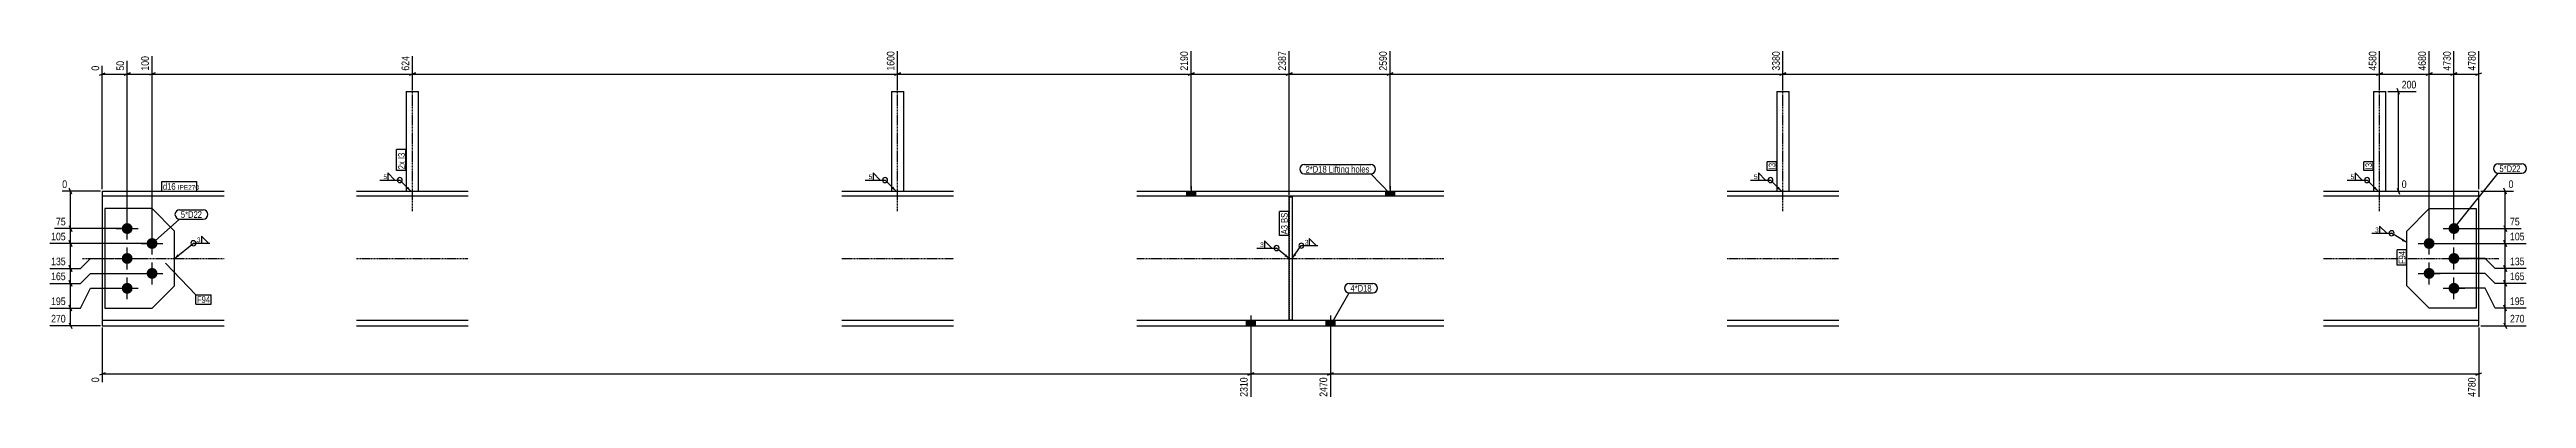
# Model space of a CAD drawing. Header units: millimetres. Extents: x 9 to 27201, y 6 to 1724.
# Drawn here: x 9 to 4991, y 6 to 707 of the extents above; entities that cross this region are included whole.
import ezdxf

# ---------------------------------------------------------------- set-up
doc = ezdxf.new("R2010")
doc.units = ezdxf.units.MM
doc.linetypes.add('DXK_LINE_DOT2', pattern=[3.9198, 1.9599, -1.9599])
doc.linetypes.add('DXK_LINE_DOT3', pattern=[5.9187, 2.979, -0.9799, 0.9799, -0.9799])
for name, color, linetype in [('MÅLSÆTNING', 7, 'Continuous'), ('STÅL', 7, 'Continuous'), ('TEKST', 7, 'Continuous')]:
    doc.layers.add(name, color=color, linetype=linetype)
doc.styles.add('Arial Narrow', font='ARIALN.TTF', dxfattribs={"height": 0.2})

msp = doc.modelspace()

# ---------------------------------------------------------------- hatches: boundary and pattern name
at = {"layer": 'STÅL', "linetype": 'Continuous'}
for points in [[(2296.5, 412.2), (2314.5, 412.2), (2314.5, 422.4), (2296.5, 422.4)], [(2696.5, 412.2), (2714.5, 412.2), (2714.5, 422.4), (2696.5, 422.4)], [(154.5, 347.4, -1), (176.5, 347.4, -1)], [(4834.5, 347.4, -1), (4856.5, 347.4, -1)], [(204.5, 317.4, -1), (226.5, 317.4, -1)], [(4784.5, 317.4, -1), (4806.5, 317.4, -1)], [(154.5, 287.4, -1), (176.5, 287.4, -1)], [(204.5, 257.4, -1), (226.5, 257.4, -1)], [(4784.5, 257.4, -1), (4806.5, 257.4, -1)], [(4834.5, 287.4, -1), (4856.5, 287.4, -1)], [(154.5, 227.4, -1), (176.5, 227.4, -1)], [(4834.5, 227.4, -1), (4856.5, 227.4, -1)], [(2434.5, 162.6), (2416.5, 162.6), (2416.5, 152.4), (2434.5, 152.4)], [(2434.5, 162.6), (2416.5, 162.6), (2416.5, 152.4), (2434.5, 152.4)], [(2594.5, 162.6), (2576.5, 162.6), (2576.5, 152.4), (2594.5, 152.4)], [(2594.5, 162.6), (2576.5, 162.6), (2576.5, 152.4), (2594.5, 152.4)]]:
    msp.add_hatch(color=96, dxfattribs=at).paths.add_polyline_path(points)
at = {"layer": 'TEKST', "linetype": 'Continuous'}
for points in [[(730.8, 431.3), (736, 422.4), (727.2, 427.8)], [(1706.8, 431.3), (1712, 422.4), (1703.2, 427.8)], [(3487.6, 431.3), (3492.8, 422.4), (3484, 427.8)], [(4687.6, 431.3), (4692.8, 422.4), (4684, 427.8)], [(269.9, 291.7), (260.5, 287.4), (266.7, 295.6)], [(2496.4, 295.7), (2502.5, 287.4), (2493.2, 291.9)]]:
    msp.add_hatch(color=3, dxfattribs=at).paths.add_polyline_path(points)

# ---------------------------------------------------------------- linework, layer by layer
at = {"layer": 'MÅLSÆTNING', "color": 7, "linetype": 'Continuous'}
for p, q in [((1715.1, 626.4), (1715.1, 703.5)), ((1715.1, 626.4), (1715.1, 703.5)), ((2305.5, 426.3), (2305.5, 703.5)), ((2305.5, 426.3), (2305.5, 703.5)), ((2502.5, 415.2), (2502.5, 703.5)), ((2502.5, 415.2), (2502.5, 703.5)), ((2705.5, 426.4), (2705.5, 703.5)), ((2705.5, 426.4), (2705.5, 703.5)), ((3495.9, 626.4), (3495.9, 703.5)), ((3495.9, 626.4), (3495.9, 703.5)), ((4695.9, 626.4), (4695.9, 703.5)), ((4695.9, 626.4), (4695.9, 703.5)), ((4845.5, 351.4), (4845.5, 703.5)), ((4895.5, 426.4), (4895.5, 703.5)), ((109.5, 655.3), (121.5, 660.1)), ((115.5, 426.4), (115.5, 674.3)), ((159.5, 655.3), (171.5, 660.1)), ((165.5, 351.4), (165.5, 684)), ((165.5, 657.7), (215.5, 657.7)), ((221.5, 660.1), (209.5, 655.3)), ((221.5, 660.1), (209.5, 655.3)), ((215.5, 321.4), (215.5, 693.8)), ((215.5, 321.4), (215.5, 693.8)), ((215.5, 657.7), (739.1, 657.7)), ((745.1, 660.1), (733.1, 655.3)), ((733.1, 655.3), (745.1, 660.1)), ((739.1, 626.4), (739.1, 693.8)), ((739.1, 626.4), (739.1, 693.8)), ((739.1, 657.7), (1715.1, 657.7)), ((1721.1, 660.1), (1709.1, 655.3)), ((1709.1, 655.3), (1721.1, 660.1)), ((1715.1, 657.7), (2305.5, 657.7)), ((2311.5, 660.1), (2299.5, 655.3)), ((2299.5, 655.3), (2311.5, 660.1)), ((2305.5, 657.7), (2502.5, 657.7)), ((2508.5, 660.1), (2496.5, 655.3)), ((2496.5, 655.3), (2508.5, 660.1)), ((2502.5, 657.7), (2705.5, 657.7)), ((2711.5, 660.1), (2699.5, 655.3)), ((2699.5, 655.3), (2711.5, 660.1)), ((2705.5, 657.7), (3495.9, 657.7)), ((3501.9, 660.1), (3489.9, 655.3)), ((3489.9, 655.3), (3501.9, 660.1)), ((3495.9, 657.7), (4695.9, 657.7)), ((4701.9, 660.1), (4689.9, 655.3)), ((4689.9, 655.3), (4701.9, 660.1)), ((4839.5, 655.3), (4851.5, 660.1)), ((4889.5, 655.3), (4901.5, 660.1)), ((4712.4, 622.4), (4769.8, 622.4)), ((4736.1, 616.4), (4731.3, 628.4)), ((4733.7, 422.4), (4733.7, 622.4)), ((111.5, 422.4), (34.9, 422.4)), ((53.9, 416.4), (49.1, 428.4)), ((4712.4, 422.4), (4750.3, 422.4)), ((4731.3, 428.4), (4736.1, 416.4)), ((4899.5, 422.4), (4965, 422.4)), ((4950.9, 416.4), (4946.1, 428.4)), ((4948.5, 347.4), (4948.5, 422.4)), ((49.1, 353.4), (53.9, 341.4)), ((4946.1, 353.4), (4950.9, 341.4)), ((4946.1, 353.4), (4950.9, 341.4)), ((211.5, 317.4), (9.6, 317.4)), ((211.5, 317.4), (9.6, 317.4)), ((161.5, 347.4), (19.3, 347.4)), ((53.9, 311.4), (49.1, 323.4)), ((49.1, 323.4), (53.9, 311.4)), ((51.5, 317.4), (51.5, 347.4)), ((51.5, 267.4), (51.5, 317.4)), ((4799.5, 317.4), (4990.4, 317.4)), ((4849.5, 347.4), (4980.6, 347.4)), ((4849.5, 347.4), (4980.6, 347.4)), ((4950.9, 311.4), (4946.1, 323.4)), ((4948.5, 317.4), (4948.5, 347.4)), ((9.6, 267.4), (71.5, 267.4)), ((9.6, 267.4), (71.5, 267.4)), ((53.9, 261.4), (49.1, 273.4)), ((49.1, 273.4), (53.9, 261.4)), ((51.5, 237.4), (51.5, 267.4)), ((71.5, 267.4), (91.5, 287.4)), ((71.5, 267.4), (91.5, 287.4)), ((71.5, 237.4), (91.5, 257.4)), ((71.5, 237.4), (91.5, 257.4)), ((91.5, 287.4), (111.5, 287.4)), ((91.5, 287.4), (111.5, 287.4)), ((91.5, 257.4), (211.5, 257.4)), ((91.5, 257.4), (211.5, 257.4)), ((4908.5, 257.4), (4799.5, 257.4)), ((4908.5, 257.4), (4799.5, 257.4)), ((4908.5, 287.4), (4849.5, 287.4)), ((4908.5, 287.4), (4849.5, 287.4)), ((4928.5, 267.4), (4908.5, 287.4)), ((4928.5, 267.4), (4908.5, 287.4)), ((4928.5, 237.4), (4908.5, 257.4)), ((4928.5, 237.4), (4908.5, 257.4)), ((4990.4, 267.4), (4928.5, 267.4)), ((4946.1, 273.4), (4950.9, 261.4)), ((4948.5, 237.4), (4948.5, 267.4)), ((9.6, 237.4), (71.5, 237.4)), ((9.6, 237.4), (71.5, 237.4)), ((53.9, 231.4), (49.1, 243.4)), ((49.1, 243.4), (53.9, 231.4)), ((51.5, 187.4), (51.5, 237.4)), ((71.5, 187.4), (91.5, 227.4)), ((71.5, 187.4), (91.5, 227.4)), ((91.5, 227.4), (161.5, 227.4)), ((91.5, 227.4), (161.5, 227.4)), ((4908.5, 227.4), (4849.5, 227.4)), ((4908.5, 227.4), (4849.5, 227.4)), ((4928.5, 187.4), (4908.5, 227.4)), ((4928.5, 187.4), (4908.5, 227.4)), ((4990.4, 237.4), (4928.5, 237.4)), ((4990.4, 237.4), (4928.5, 237.4)), ((4950.9, 231.4), (4946.1, 243.4)), ((4946.1, 243.4), (4950.9, 231.4)), ((4948.5, 187.4), (4948.5, 237.4)), ((9.6, 187.4), (71.5, 187.4)), ((9.6, 187.4), (71.5, 187.4)), ((111.5, 152.4), (9.6, 152.4)), ((53.9, 181.4), (49.1, 193.4)), ((53.9, 181.4), (49.1, 193.4)), ((49.1, 158.4), (53.9, 146.4)), ((51.5, 152.4), (51.5, 187.4)), ((4899.5, 152.4), (4990.4, 152.4)), ((4990.4, 187.4), (4928.5, 187.4)), ((4990.4, 187.4), (4928.5, 187.4)), ((4950.9, 181.4), (4946.1, 193.4)), ((4950.9, 181.4), (4946.1, 193.4)), ((4946.1, 158.4), (4950.9, 146.4)), ((4948.5, 152.4), (4948.5, 187.4)), ((115.5, 148.4), (115.5, 38.9)), ((2425.5, 138.4), (2425.5, 9.6)), ((2425.5, 138.4), (2425.5, 9.6)), ((2585.5, 138.4), (2585.5, 9.6)), ((2585.5, 138.4), (2585.5, 9.6)), ((4895.5, 148.4), (4895.5, 9.6)), ((121.5, 57.8), (109.5, 53)), ((115.5, 55.4), (2425.5, 55.4)), ((2431.5, 57.8), (2419.5, 53)), ((2419.5, 53), (2431.5, 57.8)), ((2425.5, 55.4), (2585.5, 55.4)), ((2591.5, 57.8), (2579.5, 53)), ((2579.5, 53), (2591.5, 57.8)), ((2585.5, 55.4), (4895.5, 55.4)), ((4889.5, 53), (4901.5, 57.8))]:
    msp.add_line(p, q, dxfattribs=at)
at = {"layer": 'STÅL', "color": 7, "linetype": 'DXK_LINE_DOT3'}
for p, q in [((739.1, 382.4), (739.1, 662.4)), ((1715.1, 382.4), (1715.1, 662.4)), ((3495.9, 382.4), (3495.9, 662.4)), ((4695.9, 382.4), (4695.9, 662.4)), ((75.5, 287.4), (360.5, 287.4)), ((626.6, 287.4), (851.6, 287.4)), ((1602.6, 287.4), (1827.6, 287.4)), ((2196.5, 287.4), (2814, 287.4)), ((3383.4, 287.4), (3608.4, 287.4)), ((4583.4, 287.4), (4935.5, 287.4))]:
    msp.add_line(p, q, dxfattribs=at)
at = {"layer": 'STÅL', "color": 2, "linetype": 'Continuous'}
for p, q in [((726.6, 622.4), (726.6, 422.4)), ((726.6, 622.4), (751.6, 622.4)), ((751.6, 422.4), (751.6, 622.4)), ((1702.6, 622.4), (1702.6, 422.4)), ((1702.6, 622.4), (1727.6, 622.4)), ((1727.6, 422.4), (1727.6, 622.4)), ((3483.4, 622.4), (3483.4, 422.4)), ((3483.4, 622.4), (3508.4, 622.4)), ((3508.4, 422.4), (3508.4, 622.4)), ((4683.4, 622.4), (4683.4, 422.4)), ((4683.4, 622.4), (4708.4, 622.4)), ((4708.4, 422.4), (4708.4, 622.4)), ((115.5, 422.4), (115.5, 152.4)), ((115.5, 422.4), (360.5, 422.4)), ((360.5, 412.2), (115.5, 412.2)), ((626.6, 422.4), (851.6, 422.4)), ((851.6, 412.2), (626.6, 412.2)), ((1602.6, 422.4), (1827.6, 422.4)), ((1827.6, 412.2), (1602.6, 412.2)), ((2196.5, 422.4), (2814, 422.4)), ((2814, 412.2), (2196.5, 412.2)), ((2502.5, 411.2), (2508.5, 411.2)), ((2502.5, 163.6), (2502.5, 411.2)), ((2508.5, 411.2), (2508.5, 163.6)), ((3383.4, 422.4), (3608.4, 422.4)), ((3608.4, 412.2), (3383.4, 412.2)), ((4583.4, 422.4), (4895.5, 422.4)), ((4895.5, 412.2), (4583.4, 412.2)), ((4895.5, 152.4), (4895.5, 422.4)), ((120.5, 387.4), (120.5, 187.4)), ((215.5, 387.4), (120.5, 387.4)), ((260.5, 342.4), (215.5, 387.4)), ((4750.5, 342.4), (4795.5, 387.4)), ((4795.5, 387.4), (4890.5, 387.4)), ((4890.5, 387.4), (4890.5, 187.4)), ((260.5, 232.4), (260.5, 342.4)), ((4750.5, 232.4), (4750.5, 342.4)), ((215.5, 187.4), (260.5, 232.4)), ((4795.5, 187.4), (4750.5, 232.4)), ((360.5, 162.6), (115.5, 162.6)), ((115.5, 152.4), (360.5, 152.4)), ((120.5, 187.4), (215.5, 187.4)), ((851.6, 162.6), (626.6, 162.6)), ((626.6, 152.4), (851.6, 152.4)), ((1827.6, 162.6), (1602.6, 162.6)), ((1602.6, 152.4), (1827.6, 152.4)), ((2814, 162.6), (2196.5, 162.6)), ((2196.5, 152.4), (2814, 152.4)), ((2508.5, 163.6), (2502.5, 163.6)), ((3608.4, 162.6), (3383.4, 162.6)), ((3383.4, 152.4), (3608.4, 152.4)), ((4895.5, 162.6), (4583.4, 162.6)), ((4583.4, 152.4), (4895.5, 152.4)), ((4890.5, 187.4), (4795.5, 187.4))]:
    msp.add_line(p, q, dxfattribs=at)
at = {"layer": 'STÅL', "color": 7, "linetype": 'DXK_LINE_DOT2'}
for p, q in [((726.6, 422.4), (751.6, 422.4)), ((1702.6, 422.4), (1727.6, 422.4)), ((2508.5, 411.2), (2502.5, 411.2)), ((2502.5, 411.2), (2502.5, 163.6)), ((2508.5, 411.2), (2508.5, 163.6)), ((3483.4, 422.4), (3508.4, 422.4)), ((4683.4, 422.4), (4708.4, 422.4)), ((2508.5, 163.6), (2502.5, 163.6))]:
    msp.add_line(p, q, dxfattribs=at)
at = {"layer": 'STÅL', "color": 96, "linetype": 'Continuous'}
for p, q in [((2296.5, 422.4), (2296.5, 412.2)), ((2305.5, 432.4), (2305.5, 412.2)), ((2314.5, 422.4), (2314.5, 412.2)), ((2696.5, 422.4), (2696.5, 412.2)), ((2705.5, 432.4), (2705.5, 412.2)), ((2714.5, 422.4), (2714.5, 412.2)), ((165.5, 325.4), (165.5, 369.4)), ((4845.5, 325.4), (4845.5, 369.4)), ((143.5, 347.4), (187.5, 347.4)), ((165.5, 265.4), (165.5, 309.4)), ((193.5, 317.4), (237.5, 317.4)), ((215.5, 295.4), (215.5, 339.4)), ((4773.5, 317.4), (4817.5, 317.4)), ((4795.5, 295.4), (4795.5, 339.4)), ((4823.5, 347.4), (4867.5, 347.4)), ((4845.5, 265.4), (4845.5, 309.4)), ((143.5, 287.4), (187.5, 287.4)), ((165.5, 205.4), (165.5, 249.4)), ((193.5, 257.4), (237.5, 257.4)), ((215.5, 235.4), (215.5, 279.4)), ((4773.5, 257.4), (4817.5, 257.4)), ((4795.5, 235.4), (4795.5, 279.4)), ((4823.5, 287.4), (4867.5, 287.4)), ((4845.5, 205.4), (4845.5, 249.4)), ((143.5, 227.4), (187.5, 227.4)), ((4823.5, 227.4), (4867.5, 227.4)), ((2416.5, 162.6), (2416.5, 152.4)), ((2416.5, 162.6), (2416.5, 152.4)), ((2425.5, 172.6), (2425.5, 107.6)), ((2425.5, 172.6), (2425.5, 107.6)), ((2434.5, 162.6), (2434.5, 152.4)), ((2434.5, 162.6), (2434.5, 152.4)), ((2576.5, 162.6), (2576.5, 152.4)), ((2576.5, 162.6), (2576.5, 152.4)), ((2585.5, 172.6), (2585.5, 107.6)), ((2585.5, 172.6), (2585.5, 107.6)), ((2594.5, 162.6), (2594.5, 152.4)), ((2594.5, 162.6), (2594.5, 152.4))]:
    msp.add_line(p, q, dxfattribs=at)
at = {"layer": 'TEKST', "color": 3, "linetype": 'Continuous'}
for p, q in [((736, 422.4), (713.9, 444.8)), ((1712, 422.4), (1689.9, 444.8)), ((3492.8, 422.4), (3470.7, 444.8)), ((4692.8, 422.4), (4670.7, 444.8)), ((2502.5, 287.4), (2477.4, 308.2))]:
    msp.add_line(p, q, dxfattribs=at)
for centre in [(713.9, 444.8), (1689.9, 444.8), (3470.7, 444.8), (4670.7, 444.8), (2477.4, 308.2), (4720.1, 337.9)]:
    msp.add_arc(centre, 5, 270, 90, dxfattribs=at)

# ---------------------------------------------------------------- wipeouts: each hides what was drawn before it
at = {"color": 0}
for points in [[(2578.2, 459.8), (2578.2, 473.8), (2535.6, 473.8), (2535.6, 459.8)], [(4693.9, 339.1), (4693.9, 350.7), (4686.2, 350.7), (4686.2, 339.1)], [(312.6, 319.1), (312.6, 330.7), (304.9, 330.7), (304.9, 319.1)], [(332.3, 198), (332.3, 212), (305.9, 212), (305.9, 198)], [(2668.5, 220.7), (2668.5, 234.7), (2625.9, 234.7), (2625.9, 220.7)]]:
    msp.add_wipeout(points, dxfattribs=at).dxf.layer = 'TEKST'

# ---------------------------------------------------------------- next in the draw order: linework, layer by layer
at = {"layer": 'TEKST', "color": 3, "linetype": 'Continuous'}
for p, q in [((4710.2, 337.9), (4695.9, 352.2)), ((4695.9, 352.2), (4695.9, 337.9)), ((260.5, 287.4), (298.7, 317.9)), ((298.7, 317.9), (331.8, 317.9)), ((328.9, 317.9), (314.7, 332.2)), ((314.7, 332.2), (314.7, 317.9)), ((314.7, 317.9), (328.9, 317.9)), ((4680, 337.9), (4720.1, 337.9)), ((4695.9, 337.9), (4710.2, 337.9))]:
    msp.add_line(p, q, dxfattribs=at)
for centre, start, end in [((298.7, 317.9), 90, 270), ((298.7, 317.9), 270, 90), ((4720.1, 337.9), 90, 270)]:
    msp.add_arc(centre, 5, start, end, dxfattribs=at)

# ---------------------------------------------------------------- next in the draw order: texts
at = {"layer": 'TEKST', "color": 3, "style": 'Arial Narrow'}
for p in [(4687, 339.9), (305.7, 319.9)]:
    msp.add_text('3', height=9.54, dxfattribs=at).set_placement(p)

# ---------------------------------------------------------------- next in the draw order: wipeouts: each hides what was drawn before it
at = {"color": 0, "linetype": 'Continuous'}
for points in [[(1711.9, 706.7), (1689.5, 706.7), (1689.5, 661.3), (1711.9, 661.3)], [(2302.3, 706.7), (2279.9, 706.7), (2279.9, 661.3), (2302.3, 661.3)], [(2499.3, 706.7), (2476.9, 706.7), (2476.9, 661.3), (2499.3, 661.3)], [(2702.3, 706.7), (2679.9, 706.7), (2679.9, 661.3), (2702.3, 661.3)], [(3492.7, 706.7), (3470.3, 706.7), (3470.3, 661.3), (3492.7, 661.3)], [(212.3, 697), (189.9, 697), (189.9, 661.3), (212.3, 661.3)], [(735.9, 697), (713.5, 697), (713.5, 661.3), (735.9, 661.3)], [(4773, 625.6), (4773, 648), (4737.3, 648), (4737.3, 625.6)], [(4753.5, 425.6), (4753.5, 448), (4737.3, 448), (4737.3, 425.6)], [(4968.2, 425.6), (4968.2, 448), (4952.1, 448), (4952.1, 425.6)], [(45, 350.6), (45, 373), (19.1, 373), (19.1, 350.6)], [(4980.9, 350.6), (4980.9, 373), (4955, 373), (4955, 350.6)], [(45, 270.6), (45, 293), (9.3, 293), (9.3, 270.6)], [(4990.7, 270.6), (4990.7, 293), (4955, 293), (4955, 270.6)], [(45, 190.6), (45, 213), (9.3, 213), (9.3, 190.6)], [(4990.7, 190.6), (4990.7, 213), (4955, 213), (4955, 190.6)], [(112.3, 51.8), (89.9, 51.8), (89.9, 35.6), (112.3, 35.6)], [(2422.3, 51.8), (2399.9, 51.8), (2399.9, 6.4), (2422.3, 6.4)], [(2582.3, 51.8), (2559.9, 51.8), (2559.9, 6.4), (2582.3, 6.4)], [(4892.3, 51.8), (4869.9, 51.8), (4869.9, 6.4), (4892.3, 6.4)]]:
    msp.add_wipeout(points, dxfattribs=at).dxf.layer = 'MÅLSÆTNING'
at = {"color": 0}
for points in [[(687.7, 446), (687.7, 457.6), (680.1, 457.6), (680.1, 446)], [(1663.7, 446), (1663.7, 457.6), (1656.1, 457.6), (1656.1, 446)], [(2578.2, 459.8), (2578.2, 473.8), (2535.6, 473.8), (2535.6, 459.8)], [(3444.5, 446), (3444.5, 457.6), (3436.8, 457.6), (3436.8, 446)], [(4644.5, 446), (4644.5, 457.6), (4636.8, 457.6), (4636.8, 446)], [(262.9, 425.2), (262.9, 439.2), (237.3, 439.2), (237.3, 425.2)], [(316, 368.9), (316, 382.9), (273.4, 382.9), (273.4, 368.9)], [(2451.2, 309.4), (2451.2, 321), (2443.5, 321), (2443.5, 309.4)], [(2541, 314.3), (2541, 325.9), (2533.3, 325.9), (2533.3, 314.3)], [(4747.7, 302.4), (4733.7, 302.4), (4733.7, 276), (4747.7, 276)], [(332.3, 198), (332.3, 212), (305.9, 212), (305.9, 198)], [(2668.5, 220.7), (2668.5, 234.7), (2625.9, 234.7), (2625.9, 220.7)]]:
    msp.add_wipeout(points, dxfattribs=at).dxf.layer = 'TEKST'

# ---------------------------------------------------------------- next in the draw order: hatches: boundary and pattern name
at = {"layer": 'TEKST', "linetype": 'Continuous'}
msp.add_hatch(color=3, dxfattribs=at).paths.add_polyline_path([(2516.4, 294), (2508.5, 287.4), (2512.3, 297)])

# ---------------------------------------------------------------- next in the draw order: linework, layer by layer
at = {"layer": 'MÅLSÆTNING', "color": 7, "linetype": 'Continuous'}
for p, q in [((4795.5, 321.4), (4795.5, 703.5)), ((115.5, 657.7), (165.5, 657.7)), ((171.5, 660.1), (159.5, 655.3)), ((165.5, 351.4), (165.5, 684)), ((4801.5, 660.1), (4789.5, 655.3)), ((4795.5, 657.7), (4845.5, 657.7)), ((4799.5, 317.4), (4990.4, 317.4)), ((4946.1, 323.4), (4950.9, 311.4)), ((4948.5, 267.4), (4948.5, 317.4)), ((4990.4, 267.4), (4928.5, 267.4)), ((4950.9, 261.4), (4946.1, 273.4))]:
    msp.add_line(p, q, dxfattribs=at)
at = {"layer": 'TEKST', "color": 3, "linetype": 'Continuous'}
for p, q in [((704.1, 444.8), (689.8, 459.1)), ((689.8, 459.1), (689.8, 444.8)), ((1680.1, 444.8), (1665.8, 459.1)), ((1665.8, 459.1), (1665.8, 444.8)), ((3460.9, 444.8), (3446.6, 459.1)), ((3446.6, 459.1), (3446.6, 444.8)), ((4660.9, 444.8), (4646.6, 459.1)), ((4646.6, 459.1), (4646.6, 444.8)), ((673.9, 444.8), (713.9, 444.8)), ((689.8, 444.8), (704.1, 444.8)), ((1649.9, 444.8), (1689.9, 444.8)), ((1665.8, 444.8), (1680.1, 444.8)), ((3430.6, 444.8), (3470.7, 444.8)), ((3446.6, 444.8), (3460.9, 444.8)), ((4630.6, 444.8), (4670.7, 444.8)), ((4646.6, 444.8), (4660.9, 444.8)), ((2437.3, 308.2), (2477.4, 308.2)), ((2467.6, 308.2), (2453.3, 322.5)), ((2453.3, 322.5), (2453.3, 308.2)), ((2453.3, 308.2), (2467.6, 308.2)), ((2508.5, 287.4), (2527.1, 313.1)), ((2527.1, 313.1), (2560.2, 313.1)), ((2557.3, 313.1), (2543, 327.4)), ((2543, 327.4), (2543, 313.1)), ((2543, 313.1), (2557.3, 313.1))]:
    msp.add_line(p, q, dxfattribs=at)
at = {"layer": 'TEKST', "color": 7, "linetype": 'Continuous'}
for p, q in [((242.5, 278.2), (303.5, 214.4)), ((303.5, 214.4), (334.7, 214.4)), ((303.5, 195.6), (303.5, 214.4)), ((334.7, 195.6), (334.7, 214.4)), ((2585.5, 152.5), (2623.5, 218.3)), ((2623.5, 237.1), (2670.9, 237.1)), ((2623.5, 218.3), (2670.9, 218.3)), ((303.5, 195.6), (334.7, 195.6))]:
    msp.add_line(p, q, dxfattribs=at)
at = {"layer": 'TEKST', "color": 3, "linetype": 'Continuous'}
for centre, start, end in [((713.9, 444.8), 90, 270), ((1689.9, 444.8), 90, 270), ((3470.7, 444.8), 90, 270), ((4670.7, 444.8), 90, 270), ((2477.4, 308.2), 90, 270), ((2527.1, 313.1), 90, 270), ((2527.1, 313.1), 270, 90)]:
    msp.add_arc(centre, 5, start, end, dxfattribs=at)
at = {"layer": 'TEKST', "color": 7, "linetype": 'Continuous'}
for centre, start, end in [((2533.2, 466.8), 90, 270), ((2623.5, 227.7), 90, 270), ((2670.9, 227.7), 270, 90)]:
    msp.add_arc(centre, 9.4, start, end, dxfattribs=at)

# ---------------------------------------------------------------- next in the draw order: texts
at = {"layer": 'MÅLSÆTNING', "color": 3, "linetype": 'Continuous', "style": 'Arial Narrow'}
for s, height, p in [('1600', 15.27, (1708.7, 664.5)), ('2190', 15.27, (2299.1, 664.5)), ('2387', 15.27, (2496.1, 664.5)), ('2590', 15.27, (2699.1, 664.5)), ('3380', 15.27, (3489.5, 664.5)), ('100', 15.27, (209.1, 664.5)), ('624', 15.27, (732.7, 664.5)), ('0', 15.3, (109.1, 38.9)), ('2310', 15.27, (2419.1, 9.6)), ('2470', 15.27, (2579.1, 9.6)), ('4780', 15.27, (4889.1, 9.6))]:
    msp.add_text(s, height=height, rotation=90.0002, dxfattribs=at).set_placement(p)
for s, height, p in [('200', 15.27, (4740.5, 628.8)), ('0', 15.3, (4740.5, 428.8)), ('0', 15.3, (4955.3, 428.8)), ('75', 15.27, (22.3, 353.8)), ('75', 15.27, (4958.2, 353.8)), ('135', 15.27, (12.5, 273.8)), ('135', 15.27, (4958.2, 273.8))]:
    msp.add_text(s, height=height, dxfattribs=at).set_placement(p)
at = {"layer": 'TEKST', "color": 3, "style": 'Arial Narrow'}
for s, height, p in [('5', 9.54, (680.9, 446.8)), ('5', 9.54, (1656.9, 446.8)), ('5', 9.54, (3437.6, 446.8)), ('5', 9.54, (4637.6, 446.8)), ('3', 9.54, (2444.3, 310.2)), ('3', 9.54, (2534.1, 315.1)), ('F94', 13.36, (305.9, 198)), ('4*D18', 13.36, (2625.9, 220.7))]:
    msp.add_text(s, height=height, dxfattribs=at).set_placement(p)

# ---------------------------------------------------------------- next in the draw order: wipeouts: each hides what was drawn before it
at = {"color": 0, "linetype": 'Continuous'}
for points in [[(45, 155.6), (45, 178), (9.3, 178), (9.3, 155.6)], [(4990.7, 155.6), (4990.7, 178), (4955, 178), (4955, 155.6)]]:
    msp.add_wipeout(points, dxfattribs=at).dxf.layer = 'MÅLSÆTNING'
at = {"color": 0}
for points in [[(2664.3, 459.8), (2664.3, 473.8), (2582.4, 473.8), (2582.4, 459.8)], [(262.9, 425.2), (262.9, 439.2), (237.3, 439.2), (237.3, 425.2)], [(316, 368.9), (316, 382.9), (273.4, 382.9), (273.4, 368.9)], [(4747.7, 302.4), (4733.7, 302.4), (4733.7, 276), (4747.7, 276)]]:
    msp.add_wipeout(points, dxfattribs=at).dxf.layer = 'TEKST'

# ---------------------------------------------------------------- next in the draw order: hatches: boundary and pattern name
at = {"layer": 'TEKST', "linetype": 'Continuous'}
msp.add_hatch(color=3, dxfattribs=at).paths.add_polyline_path([(4743.2, 326.7), (4750.5, 319.4), (4740.6, 322.5)])

# ---------------------------------------------------------------- next in the draw order: linework, layer by layer
at = {"layer": 'TEKST', "color": 7, "linetype": 'Continuous'}
for p, q in [((234.9, 422.8), (234.9, 441.6)), ((215.5, 317.4), (271, 366.5)), ((271, 385.3), (318.4, 385.3)), ((271, 366.5), (318.4, 366.5)), ((4731.3, 273.6), (4731.3, 304.8)), ((4750.1, 304.8), (4731.3, 304.8)), ((4750.1, 273.6), (4750.1, 304.8)), ((4750.1, 273.6), (4731.3, 273.6))]:
    msp.add_line(p, q, dxfattribs=at)
at = {"layer": 'TEKST', "color": 3, "linetype": 'Continuous'}
msp.add_line((4750.5, 319.4), (4720.1, 337.9), dxfattribs=at)
at = {"layer": 'TEKST', "color": 7, "linetype": 'Continuous'}
for centre, start, end in [((271, 375.9), 90, 270), ((318.4, 375.9), 270, 90)]:
    msp.add_arc(centre, 9.4, start, end, dxfattribs=at)

# ---------------------------------------------------------------- next in the draw order: texts
at = {"layer": 'MÅLSÆTNING', "color": 3, "linetype": 'Continuous', "style": 'Arial Narrow'}
for s, p in [('195', (12.5, 193.8)), ('195', (4958.2, 193.8)), ('270', (12.5, 158.8)), ('270', (4958.2, 158.8))]:
    msp.add_text(s, height=15.27, dxfattribs=at).set_placement(p)
at = {"layer": 'TEKST', "color": 3, "style": 'Arial Narrow'}
msp.add_text('5*D22', height=13.36, dxfattribs=at).set_placement((273.4, 368.9))
msp.add_text('F94', height=13.36, rotation=90.0002, dxfattribs=at).set_placement((4747.7, 276))

# ---------------------------------------------------------------- next in the draw order: wipeouts: each hides what was drawn before it
at = {"color": 0, "linetype": 'Continuous'}
for points in [[(4842.3, 706.7), (4819.9, 706.7), (4819.9, 661.3), (4842.3, 661.3)], [(112.3, 677.5), (89.9, 677.5), (89.9, 661.3), (112.3, 661.3)], [(162.3, 687.2), (139.9, 687.2), (139.9, 661.3), (162.3, 661.3)], [(45, 320.6), (45, 343), (9.3, 343), (9.3, 320.6)], [(4990.7, 320.6), (4990.7, 343), (4955, 343), (4955, 320.6)], [(45, 240.6), (45, 263), (9.3, 263), (9.3, 240.6)], [(4990.7, 240.6), (4990.7, 263), (4955, 263), (4955, 240.6)]]:
    msp.add_wipeout(points, dxfattribs=at).dxf.layer = 'MÅLSÆTNING'
at = {"color": 0}
for points in [[(723.8, 482.6), (709.8, 482.6), (709.8, 466.4), (723.8, 466.4)], [(2664.3, 459.8), (2664.3, 473.8), (2582.4, 473.8), (2582.4, 459.8)], [(3480.6, 479.2), (3466.6, 479.2), (3466.6, 466.4), (3480.6, 466.4)], [(4680.6, 479.2), (4666.6, 479.2), (4666.6, 466.4), (4680.6, 466.4)], [(4979.5, 461), (4979.5, 475), (4936.9, 475), (4936.9, 461)], [(303, 425.2), (303, 435.2), (267.1, 435.2), (267.1, 425.2)], [(2499.7, 354.5), (2485.7, 354.5), (2485.7, 335.8), (2499.7, 335.8)]]:
    msp.add_wipeout(points, dxfattribs=at).dxf.layer = 'TEKST'

# ---------------------------------------------------------------- next in the draw order: linework, layer by layer
at = {"layer": 'MÅLSÆTNING', "color": 7, "linetype": 'Continuous'}
for p, q in [((4795.5, 321.4), (4795.5, 703.5)), ((4845.5, 351.4), (4845.5, 703.5)), ((4695.9, 657.7), (4795.5, 657.7)), ((4789.5, 655.3), (4801.5, 660.1)), ((4851.5, 660.1), (4839.5, 655.3)), ((4845.5, 657.7), (4895.5, 657.7)), ((51.5, 347.4), (51.5, 422.4)), ((49.1, 353.4), (53.9, 341.4)), ((161.5, 347.4), (19.3, 347.4))]:
    msp.add_line(p, q, dxfattribs=at)
at = {"layer": 'TEKST', "color": 7, "linetype": 'Continuous'}
for p, q in [((2533.2, 476.2), (2666.7, 476.2)), ((2533.2, 457.4), (2666.7, 457.4)), ((2705.5, 417.3), (2666.7, 457.4))]:
    msp.add_line(p, q, dxfattribs=at)
msp.add_arc((2666.7, 466.8), 9.4, 270, 90, dxfattribs=at)

# ---------------------------------------------------------------- next in the draw order: texts
at = {"layer": 'MÅLSÆTNING', "color": 3, "linetype": 'Continuous', "style": 'Arial Narrow'}
for s, height, p in [('4730', 15.27, (4839.1, 664.5)), ('0', 15.3, (109.1, 664.5)), ('50', 15.27, (159.1, 664.5))]:
    msp.add_text(s, height=height, rotation=90.0002, dxfattribs=at).set_placement(p)
for s, p in [('105', (12.5, 323.8)), ('105', (4958.2, 323.8)), ('165', (12.5, 243.8)), ('165', (4958.2, 243.8))]:
    msp.add_text(s, height=15.27, dxfattribs=at).set_placement(p)
at = {"layer": 'TEKST', "color": 3, "style": 'Arial Narrow'}
for s, height, p in [('2*D18', 13.36, (2535.6, 459.8)), ('Lifting holes', 13.362, (2582.4, 459.8))]:
    msp.add_text(s, height=height, dxfattribs=at).set_placement(p)

# ---------------------------------------------------------------- next in the draw order: wipeouts: each hides what was drawn before it
at = {"color": 0}
for points in [[(723.8, 482.6), (709.8, 482.6), (709.8, 466.4), (723.8, 466.4)], [(3480.6, 479.2), (3466.6, 479.2), (3466.6, 466.4), (3480.6, 466.4)], [(4680.6, 479.2), (4666.6, 479.2), (4666.6, 466.4), (4680.6, 466.4)], [(4979.5, 461), (4979.5, 475), (4936.9, 475), (4936.9, 461)], [(303, 425.2), (303, 435.2), (267.1, 435.2), (267.1, 425.2)], [(2499.7, 354.5), (2485.7, 354.5), (2485.7, 335.8), (2499.7, 335.8)]]:
    msp.add_wipeout(points, dxfattribs=at).dxf.layer = 'TEKST'

# ---------------------------------------------------------------- next in the draw order: linework, layer by layer
at = {"layer": 'TEKST', "color": 7, "linetype": 'Continuous'}
for p, q in [((3464.2, 464), (3464.2, 481.6)), ((3483, 481.6), (3464.2, 481.6)), ((3483, 464), (3464.2, 464)), ((3483, 464), (3483, 481.6)), ((4664.2, 464), (4664.2, 481.6)), ((4683, 481.6), (4664.2, 481.6)), ((4683, 464), (4664.2, 464)), ((4683, 464), (4683, 481.6)), ((4845.5, 347.4), (4934.5, 458.6)), ((4934.5, 477.4), (4981.9, 477.4)), ((4934.5, 458.6), (4981.9, 458.6)), ((234.9, 441.6), (305.4, 441.6)), ((234.9, 422.8), (305.4, 422.8)), ((305.4, 422.8), (305.4, 441.6)), ((2502.1, 333.4), (2483.3, 333.4))]:
    msp.add_line(p, q, dxfattribs=at)
for centre, start, end in [((4934.5, 468), 90, 270), ((4981.9, 468), 270, 90)]:
    msp.add_arc(centre, 9.4, start, end, dxfattribs=at)

# ---------------------------------------------------------------- next in the draw order: texts
at = {"layer": 'TEKST', "color": 3, "style": 'Arial Narrow'}
for p in [(3480.6, 466.4), (4680.6, 466.4)]:
    msp.add_text('I3', height=13.36, rotation=90.0002, dxfattribs=at).set_placement(p)
for s, height, p in [('5*D22', 13.36, (4936.9, 461)), ('d16', 13.36, (237.3, 425.2)), ('IPE270', 9.54, (267.1, 425.2))]:
    msp.add_text(s, height=height, dxfattribs=at).set_placement(p)

# ---------------------------------------------------------------- next in the draw order: wipeouts: each hides what was drawn before it
at = {"color": 0, "linetype": 'Continuous'}
for points in [[(4692.7, 706.7), (4670.3, 706.7), (4670.3, 661.3), (4692.7, 661.3)], [(4792.3, 706.7), (4769.9, 706.7), (4769.9, 661.3), (4792.3, 661.3)], [(4892.3, 706.7), (4869.9, 706.7), (4869.9, 661.3), (4892.3, 661.3)], [(47.9, 425.6), (47.9, 448), (31.7, 448), (31.7, 425.6)]]:
    msp.add_wipeout(points, dxfattribs=at).dxf.layer = 'MÅLSÆTNING'
at = {"color": 0}
for points in [[(723.8, 499.6), (709.8, 499.6), (709.8, 486.8), (723.8, 486.8)], [(2499.7, 379.2), (2485.7, 379.2), (2485.7, 358.7), (2499.7, 358.7)]]:
    msp.add_wipeout(points, dxfattribs=at).dxf.layer = 'TEKST'

# ---------------------------------------------------------------- next in the draw order: texts
at = {"layer": 'MÅLSÆTNING', "color": 3, "linetype": 'Continuous', "style": 'Arial Narrow'}
for s, p in [('4580', (4689.5, 664.5)), ('4680', (4789.1, 664.5)), ('4780', (4889.1, 664.5))]:
    msp.add_text(s, height=15.27, rotation=90.0002, dxfattribs=at).set_placement(p)
msp.add_text('0', height=15.3, dxfattribs=at).set_placement((34.9, 428.8))

# ---------------------------------------------------------------- next in the draw order: wipeouts: each hides what was drawn before it
at = {"color": 0}
for points in [[(723.8, 499.6), (709.8, 499.6), (709.8, 486.8), (723.8, 486.8)], [(2499.7, 379.2), (2485.7, 379.2), (2485.7, 358.7), (2499.7, 358.7)]]:
    msp.add_wipeout(points, dxfattribs=at).dxf.layer = 'TEKST'

# ---------------------------------------------------------------- next in the draw order: linework, layer by layer
at = {"layer": 'TEKST', "color": 7, "linetype": 'Continuous'}
for p, q in [((707.4, 464), (707.4, 506.2)), ((726.2, 506.2), (707.4, 506.2)), ((726.2, 464), (726.2, 506.2)), ((726.2, 464), (707.4, 464)), ((2483.3, 333.4), (2483.3, 381.6)), ((2502.1, 381.6), (2483.3, 381.6)), ((2502.1, 333.4), (2502.1, 381.6))]:
    msp.add_line(p, q, dxfattribs=at)

# ---------------------------------------------------------------- next in the draw order: texts
at = {"layer": 'TEKST', "color": 3, "style": 'Arial Narrow'}
for s, p in [('I3', (723.8, 486.8)), ('2x', (723.8, 466.4)), ('BS', (2499.7, 358.7)), ('A3', (2499.7, 335.8))]:
    msp.add_text(s, height=13.36, rotation=90.0002, dxfattribs=at).set_placement(p)

doc.saveas('drawing.dxf')
